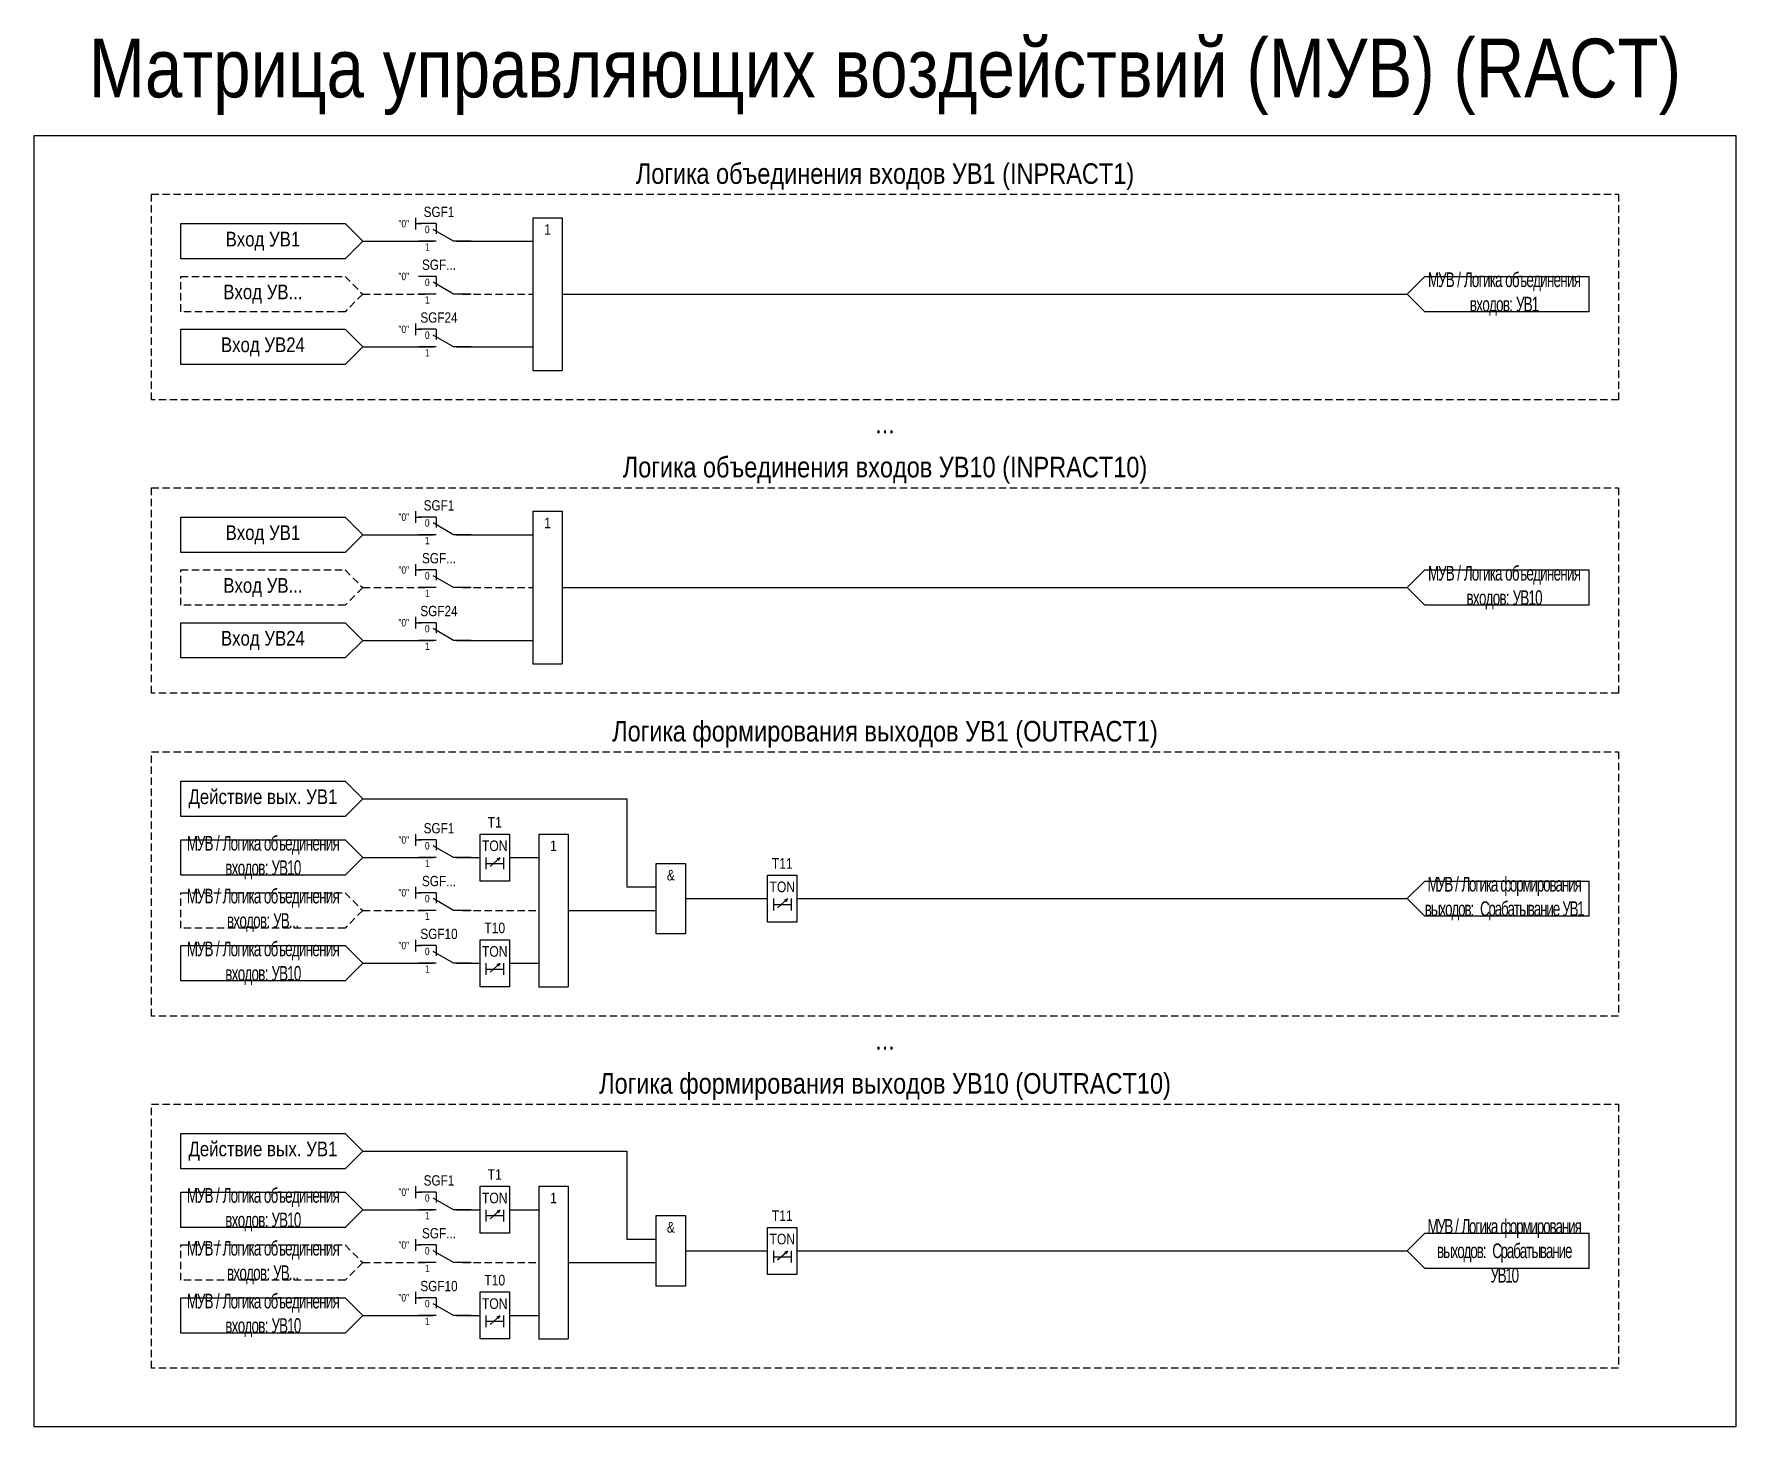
# Model space of a CAD drawing. Header units: millimetres. Extents: x -6343 to 676, y -1039 to 887.
# Drawn here: x -830 to -540, y 0 to 237.3 of the extents above; entities that cross this region are included whole.
import ezdxf
from ezdxf.enums import TextEntityAlignment as Align

# ---------------------------------------------------------------- set-up
doc = ezdxf.new("R2010")
doc.units = ezdxf.units.MM
doc.linetypes.add('штриховая2', pattern=[0.375, 0.25, -0.125])
doc.layers.add('Основная', color=7, linetype='Continuous')
doc.styles.add('2.5_Gost_RD', font='ARIALN.TTF', dxfattribs={"height": 2.5})
doc.styles.add('3.5_Gost_RD', font='ARIALN.TTF', dxfattribs={"height": 3.5})
doc.styles.add('Вывод', font='ARIALN.TTF', dxfattribs={"height": 2.5})
doc.styles.add('Компонент', font='ARIALN.TTF', dxfattribs={"height": 3.5})

msp = doc.modelspace()

# ---------------------------------------------------------------- texts
at = {"ltscale": 100, "attachment_point": 5}
for s, insert, char_height, width, style in [('{\\C3;Матрица управляющих воздействий (МУВ) (RACT)}', (-685, 230), 10, 290, '3.5_Gost_RD'), ('1', (-742.5, 204), 1.8, 5, '2.5_Gost_RD'), ('{\\W0.8;\\T0.9;МУВ / Логика объединения входов: УВ1}', (-579.5, 193), 2.5, 27, '2.5_Gost_RD'), ('1', (-742.5, 154), 1.8, 5, '2.5_Gost_RD'), ('{\\W0.8;\\T0.9;МУВ / Логика объединения входов: УВ10}', (-579.5, 143), 2.5, 27, '2.5_Gost_RD'), ('T1', (-751.5, 103), 1.8, 5, '2.5_Gost_RD'), ('TON', (-751.5, 99), 1.8, 5, '2.5_Gost_RD'), ('1', (-741.5, 99), 1.8, 5, '2.5_Gost_RD'), ('T11', (-702.5, 96), 1.8, 5, '2.5_Gost_RD'), ('&', (-721.5, 94), 1.8, 5, '2.5_Gost_RD'), ('TON', (-702.5, 92), 1.8, 5, '2.5_Gost_RD'), ('{\\W0.8;\\T0.8;МУВ / Логика формирования выходов:  Срабатывание УВ1}', (-579.5, 90), 2.5, 27, '2.5_Gost_RD'), ('T10', (-751.5, 85), 1.8, 5, '2.5_Gost_RD'), ('TON', (-751.5, 81), 1.8, 5, '2.5_Gost_RD'), ('T1', (-751.5, 43), 1.8, 5, '2.5_Gost_RD'), ('TON', (-751.5, 39), 1.8, 5, '2.5_Gost_RD'), ('1', (-741.5, 39), 1.8, 5, '2.5_Gost_RD'), ('&', (-721.5, 34), 1.8, 5, '2.5_Gost_RD'), ('T11', (-702.5, 36), 1.8, 5, '2.5_Gost_RD'), ('{\\W0.8;\\T0.75;МУВ / Логика формирования выходов:  Срабатывание УВ10}', (-579.5, 30), 2.5, 27, '2.5_Gost_RD'), ('TON', (-702.5, 32), 1.8, 5, '2.5_Gost_RD'), ('T10', (-751.5, 25), 1.8, 5, '2.5_Gost_RD'), ('TON', (-751.5, 21), 1.8, 5, '2.5_Gost_RD')]:
    msp.add_mtext(s, dxfattribs=dict(at, insert=insert, char_height=char_height, width=width, style=style))
at = {"color": 30, "ltscale": 100, "char_height": 3.5, "width": 250, "attachment_point": 5, "style": '3.5_Gost_RD'}
for s, insert in [('Логика объединения входов УВ1 (INPRACT1)', (-685, 213)), ('...', (-685, 171)), ('Логика объединения входов УВ10 (INPRACT10)', (-685, 163)), ('Логика формирования выходов УВ1 (OUTRACT1)', (-685, 118)), ('...', (-685, 66)), ('Логика формирования выходов УВ10 (OUTRACT10)', (-685, 58))]:
    msp.add_mtext(s, dxfattribs=dict(at, insert=insert))
at = {"color": 0, "ltscale": 100, "char_height": 2.5, "width": 28, "attachment_point": 5, "style": '2.5_Gost_RD'}
for s, insert in [('{\\C256;Вход УВ1}', (-791, 202)), ('{\\C256;Вход УВ...}', (-791, 193)), ('{\\C256;Вход УВ24}', (-791, 184)), ('{\\C256;Вход УВ1}', (-791, 152)), ('{\\C256;Вход УВ...}', (-791, 143)), ('{\\C256;Вход УВ24}', (-791, 134)), ('{\\C256;Действие вых. УВ1}', (-791, 107)), ('{\\W0.8;\\T0.9;\\C256;МУВ / Логика объединения входов: УВ10}', (-791, 97)), ('{\\W0.8;\\T0.9;\\C256;МУВ / Логика объединения входов: УВ...}', (-791, 88)), ('{\\W0.8;\\T0.9;\\C256;МУВ / Логика объединения входов: УВ10}', (-791, 79)), ('{\\C256;Действие вых. УВ1}', (-791, 47)), ('{\\W0.8;\\T0.9;\\C256;МУВ / Логика объединения входов: УВ10}', (-791, 37)), ('{\\W0.8;\\T0.9;\\C256;МУВ / Логика объединения входов: УВ...}', (-791, 28)), ('{\\W0.8;\\T0.9;\\C256;МУВ / Логика объединения входов: УВ10}', (-791, 19))]:
    msp.add_mtext(s, dxfattribs=dict(at, insert=insert))

# ---------------------------------------------------------------- blocks, each defined once
blk = doc.blocks.new('*U79')
at = {"layer": 'Основная', "ltscale": 0.35}
blk.add_line((6, 6), (6, 2.5), dxfattribs=at)
at = {"layer": 'Основная', "color": 0}
blk.add_line((0, 0), (7, 4), dxfattribs=at)
blk = doc.blocks.new('*U81')
at = {"layer": 'Основная', "color": 0}
for p, q in [((-3, 6), (-9, 6)), ((-3, 0), (-9, 0)), ((9, 0), (3, 0))]:
    blk.add_line(p, q, dxfattribs=at)
at = {"layer": 'Основная', "ltscale": 0.25, "xscale": -1}
blk.add_blockref('*U79', (3, 0), dxfattribs=at)
at = {"layer": 'Основная'}
for tag, height, style, p in [('ОУ', 3.5, 'Компонент', (-2, 10)), ('В1', 2.5, 'Вывод', (-14, 6)), ('В2', 2.5, 'Вывод', (-6, 4)), ('В3', 2.5, 'Вывод', (-6, -2))]:
    blk.add_attdef(tag, text='', height=height, dxfattribs=dict(at, style=style)).set_placement(p, align=Align.MIDDLE_CENTER)

# ---------------------------------------------------------------- linework, layer by layer
at = {"ltscale": 100}
for p, q in [((-765, 206), (-765, 204)), ((-745, 206), (-740, 206)), ((-745, 206), (-745, 180)), ((-740, 206), (-740, 180)), ((-805, 205), (-777, 205)), ((-777, 205), (-774, 202)), ((-765, 205), (-764, 205)), ((-774, 202), (-777, 199)), ((-774, 202), (-762, 202)), ((-758, 202), (-745, 202)), ((-777, 199), (-805, 199)), ((-593, 196), (-596, 193)), ((-593, 196), (-565, 196)), ((-565, 190), (-565, 196)), ((-740, 193), (-596, 193)), ((-596, 193), (-593, 190)), ((-565, 190), (-593, 190)), ((-805, 187), (-777, 187)), ((-777, 187), (-774, 184)), ((-765, 188), (-765, 186)), ((-765, 187), (-764, 187)), ((-774, 184), (-777, 181)), ((-774, 184), (-762, 184)), ((-758, 184), (-745, 184)), ((-777, 181), (-805, 181)), ((-745, 180), (-740, 180)), ((-805, 155), (-777, 155)), ((-777, 155), (-774, 152)), ((-765, 156), (-765, 154)), ((-765, 155), (-764, 155)), ((-745, 156), (-740, 156)), ((-745, 156), (-745, 130)), ((-740, 156), (-740, 130)), ((-774, 152), (-777, 149)), ((-774, 152), (-762, 152)), ((-758, 152), (-745, 152)), ((-777, 149), (-805, 149)), ((-765, 147), (-765, 145)), ((-765, 146), (-764, 146)), ((-593, 146), (-596, 143)), ((-593, 146), (-565, 146)), ((-565, 140), (-565, 146)), ((-740, 143), (-596, 143)), ((-596, 143), (-593, 140)), ((-565, 140), (-593, 140)), ((-805, 137), (-777, 137)), ((-777, 137), (-774, 134)), ((-765, 138), (-765, 136)), ((-765, 137), (-764, 137)), ((-774, 134), (-777, 131)), ((-774, 134), (-762, 134)), ((-758, 134), (-745, 134)), ((-777, 131), (-805, 131)), ((-745, 130), (-740, 130)), ((-805, 110), (-777, 110)), ((-777, 110), (-774, 107)), ((-774, 107), (-777, 104)), ((-774, 107), (-729, 107)), ((-729, 107), (-729, 92)), ((-777, 104), (-805, 104)), ((-805, 100), (-777, 100)), ((-777, 100), (-774, 97)), ((-765, 101), (-765, 99)), ((-765, 100), (-764, 100)), ((-744, 101), (-739, 101)), ((-744, 101), (-744, 75)), ((-739, 101), (-739, 75)), ((-774, 97), (-777, 94)), ((-774, 97), (-762, 97)), ((-758, 97), (-754, 97)), ((-749, 97), (-744, 97)), ((-777, 94), (-805, 94)), ((-593, 93), (-596, 90)), ((-593, 93), (-565, 93)), ((-565, 87), (-565, 93)), ((-765, 92), (-765, 90)), ((-765, 91), (-764, 91)), ((-729, 92), (-724, 92)), ((-719, 90), (-705, 90)), ((-700, 90), (-596, 90)), ((-596, 90), (-593, 87)), ((-739, 88), (-724, 88)), ((-565, 87), (-593, 87)), ((-805, 82), (-777, 82)), ((-777, 82), (-774, 79)), ((-765, 83), (-765, 81)), ((-765, 82), (-764, 82)), ((-774, 79), (-777, 76)), ((-774, 79), (-762, 79)), ((-758, 79), (-754, 79)), ((-749, 79), (-744, 79)), ((-777, 76), (-805, 76)), ((-744, 75), (-739, 75)), ((-805, 50), (-777, 50)), ((-777, 50), (-774, 47)), ((-774, 47), (-777, 44)), ((-774, 47), (-729, 47)), ((-729, 47), (-729, 32)), ((-777, 44), (-805, 44)), ((-765, 41), (-765, 39)), ((-744, 41), (-739, 41)), ((-744, 41), (-744, 15)), ((-739, 41), (-739, 15)), ((-805, 40), (-777, 40)), ((-777, 40), (-774, 37)), ((-765, 40), (-764, 40)), ((-774, 37), (-777, 34)), ((-774, 37), (-762, 37)), ((-758, 37), (-754, 37)), ((-749, 37), (-744, 37)), ((-777, 34), (-805, 34)), ((-765, 32), (-765, 30)), ((-729, 32), (-724, 32)), ((-593, 33), (-596, 30)), ((-593, 33), (-565, 33)), ((-565, 27), (-565, 33)), ((-765, 31), (-764, 31)), ((-719, 30), (-705, 30)), ((-700, 30), (-596, 30)), ((-596, 30), (-593, 27)), ((-739, 28), (-724, 28)), ((-565, 27), (-593, 27)), ((-805, 22), (-777, 22)), ((-777, 22), (-774, 19)), ((-765, 23), (-765, 21)), ((-765, 22), (-764, 22)), ((-774, 19), (-777, 16)), ((-774, 19), (-762, 19)), ((-758, 19), (-754, 19)), ((-749, 19), (-744, 19)), ((-777, 16), (-805, 16)), ((-744, 15), (-739, 15))]:
    msp.add_line(p, q, dxfattribs=at)
at = {"linetype": 'штриховая2', "ltscale": 5}
for p, q in [((-805, 196), (-777, 196)), ((-777, 196), (-774, 193)), ((-774, 193), (-777, 190)), ((-774, 193), (-763, 193)), ((-757, 193), (-745, 193)), ((-805, 146), (-777, 146)), ((-777, 146), (-774, 143)), ((-774, 143), (-777, 140)), ((-774, 143), (-763, 143)), ((-757, 143), (-745, 143)), ((-805, 91), (-777, 91)), ((-777, 91), (-774, 88)), ((-774, 88), (-777, 85)), ((-774, 88), (-763, 88)), ((-757, 88), (-744, 88)), ((-805, 31), (-777, 31)), ((-777, 31), (-774, 28)), ((-774, 28), (-777, 25)), ((-774, 28), (-763, 28)), ((-757, 28), (-744, 28))]:
    msp.add_line(p, q, dxfattribs=at)
at = {"color": 7, "ltscale": 100}
for p, q in [((-752.3, 95.46), (-750.63, 96.95)), ((-750.63, 96.95), (-751.15, 96.73)), ((-750.63, 96.95), (-750.89, 96.48)), ((-703.3, 88.46), (-701.63, 89.95)), ((-701.63, 89.95), (-702.15, 89.73)), ((-701.63, 89.95), (-701.89, 89.48)), ((-752.3, 77.46), (-750.63, 78.95)), ((-750.63, 78.95), (-751.15, 78.73)), ((-750.63, 78.95), (-750.89, 78.48)), ((-752.3, 35.46), (-750.63, 36.95)), ((-750.63, 36.95), (-751.15, 36.73)), ((-750.63, 36.95), (-750.89, 36.48)), ((-703.3, 28.46), (-701.63, 29.95)), ((-701.63, 29.95), (-702.15, 29.73)), ((-701.63, 29.95), (-701.89, 29.48)), ((-752.3, 17.46), (-750.63, 18.95)), ((-750.63, 18.95), (-751.15, 18.73)), ((-750.63, 18.95), (-750.89, 18.48))]:
    msp.add_line(p, q, dxfattribs=at)
at = {"ltscale": 100}
for points in [[(-830, 220), (-540, 220), (-540, 0), (-830, 0)], [(-754, 101), (-749, 101), (-749, 93), (-754, 93)], [(-724, 96), (-719, 96), (-719, 84), (-724, 84)], [(-705, 94), (-700, 94), (-700, 86), (-705, 86)], [(-754, 83), (-749, 83), (-749, 75), (-754, 75)], [(-754, 41), (-749, 41), (-749, 33), (-754, 33)], [(-724, 36), (-719, 36), (-719, 24), (-724, 24)], [(-705, 34), (-700, 34), (-700, 26), (-705, 26)], [(-754, 23), (-749, 23), (-749, 15), (-754, 15)]]:
    msp.add_lwpolyline(points, close=True, dxfattribs=at)
at = {"linetype": 'штриховая2', "ltscale": 5}
for points in [[(-810, 210), (-560, 210), (-560, 175), (-810, 175)], [(-810, 160), (-560, 160), (-560, 125), (-810, 125)], [(-810, 115), (-560, 115), (-560, 70), (-810, 70)], [(-810, 55), (-560, 55), (-560, 10), (-810, 10)]]:
    msp.add_lwpolyline(points, close=True, dxfattribs=at)
at = {"ltscale": 100}
for points in [[(-805, 205), (-777, 205), (-774, 202), (-777, 199), (-805, 199), (-805, 205)], [(-805, 187), (-777, 187), (-774, 184), (-777, 181), (-805, 181), (-805, 187)], [(-805, 155), (-777, 155), (-774, 152), (-777, 149), (-805, 149), (-805, 155)], [(-805, 137), (-777, 137), (-774, 134), (-777, 131), (-805, 131), (-805, 137)], [(-805, 110), (-777, 110), (-774, 107), (-777, 104), (-805, 104), (-805, 110)], [(-805, 100), (-777, 100), (-774, 97), (-777, 94), (-805, 94), (-805, 100)], [(-753, 97), (-753, 95)], [(-753, 96), (-750, 96)], [(-750, 97), (-750, 95)], [(-704, 90), (-704, 88)], [(-701, 90), (-701, 88)], [(-704, 89), (-701, 89)], [(-805, 82), (-777, 82), (-774, 79), (-777, 76), (-805, 76), (-805, 82)], [(-753, 79), (-753, 77)], [(-750, 79), (-750, 77)], [(-753, 78), (-750, 78)], [(-805, 50), (-777, 50), (-774, 47), (-777, 44), (-805, 44), (-805, 50)], [(-805, 40), (-777, 40), (-774, 37), (-777, 34), (-805, 34), (-805, 40)], [(-753, 37), (-753, 35)], [(-753, 36), (-750, 36)], [(-750, 37), (-750, 35)], [(-704, 30), (-704, 28)], [(-704, 29), (-701, 29)], [(-701, 30), (-701, 28)], [(-805, 22), (-777, 22), (-774, 19), (-777, 16), (-805, 16), (-805, 22)], [(-753, 19), (-753, 17)], [(-753, 18), (-750, 18)], [(-750, 19), (-750, 17)]]:
    msp.add_lwpolyline(points, dxfattribs=at)
at = {"linetype": 'штриховая2', "ltscale": 5}
for points in [[(-805, 196), (-777, 196), (-774, 193), (-777, 190), (-805, 190), (-805, 196)], [(-805, 146), (-777, 146), (-774, 143), (-777, 140), (-805, 140), (-805, 146)], [(-805, 91), (-777, 91), (-774, 88), (-777, 85), (-805, 85), (-805, 91)], [(-805, 31), (-777, 31), (-774, 28), (-777, 25), (-805, 25), (-805, 31)]]:
    msp.add_lwpolyline(points, dxfattribs=at)

# ---------------------------------------------------------------- block references
at = {"layer": 'Основная', "ltscale": 0.25, "xscale": 0.5, "yscale": 0.5, "zscale": 0.5}
for p, values in [((-760, 202), {'ОУ': 'SGF1', 'В1': '"0"', 'В2': '0', 'В3': '1'}), ((-760, 193), {'ОУ': 'SGF...', 'В1': '"0"', 'В2': '0', 'В3': '1'}), ((-760, 184), {'ОУ': 'SGF24', 'В1': '"0"', 'В2': '0', 'В3': '1'}), ((-760, 152), {'ОУ': 'SGF1', 'В1': '"0"', 'В2': '0', 'В3': '1'}), ((-760, 143), {'ОУ': 'SGF...', 'В1': '"0"', 'В2': '0', 'В3': '1'}), ((-760, 134), {'ОУ': 'SGF24', 'В1': '"0"', 'В2': '0', 'В3': '1'}), ((-760, 97), {'ОУ': 'SGF1', 'В1': '"0"', 'В2': '0', 'В3': '1'}), ((-760, 88), {'ОУ': 'SGF...', 'В1': '"0"', 'В2': '0', 'В3': '1'}), ((-760, 79), {'ОУ': 'SGF10', 'В1': '"0"', 'В2': '0', 'В3': '1'}), ((-760, 37), {'ОУ': 'SGF1', 'В1': '"0"', 'В2': '0', 'В3': '1'}), ((-760, 28), {'ОУ': 'SGF...', 'В1': '"0"', 'В2': '0', 'В3': '1'}), ((-760, 19), {'ОУ': 'SGF10', 'В1': '"0"', 'В2': '0', 'В3': '1'})]:
    msp.add_blockref('*U81', p, dxfattribs=at).add_auto_attribs(values)

msp.set_redraw_order([(e.dxf.handle, doc.entitydb.next_handle()) for e in msp.query("TEXT MTEXT ATTDEF DIMENSION ARC_DIMENSION")])  # texts and dimensions are drawn at this point

doc.saveas('drawing.dxf')
